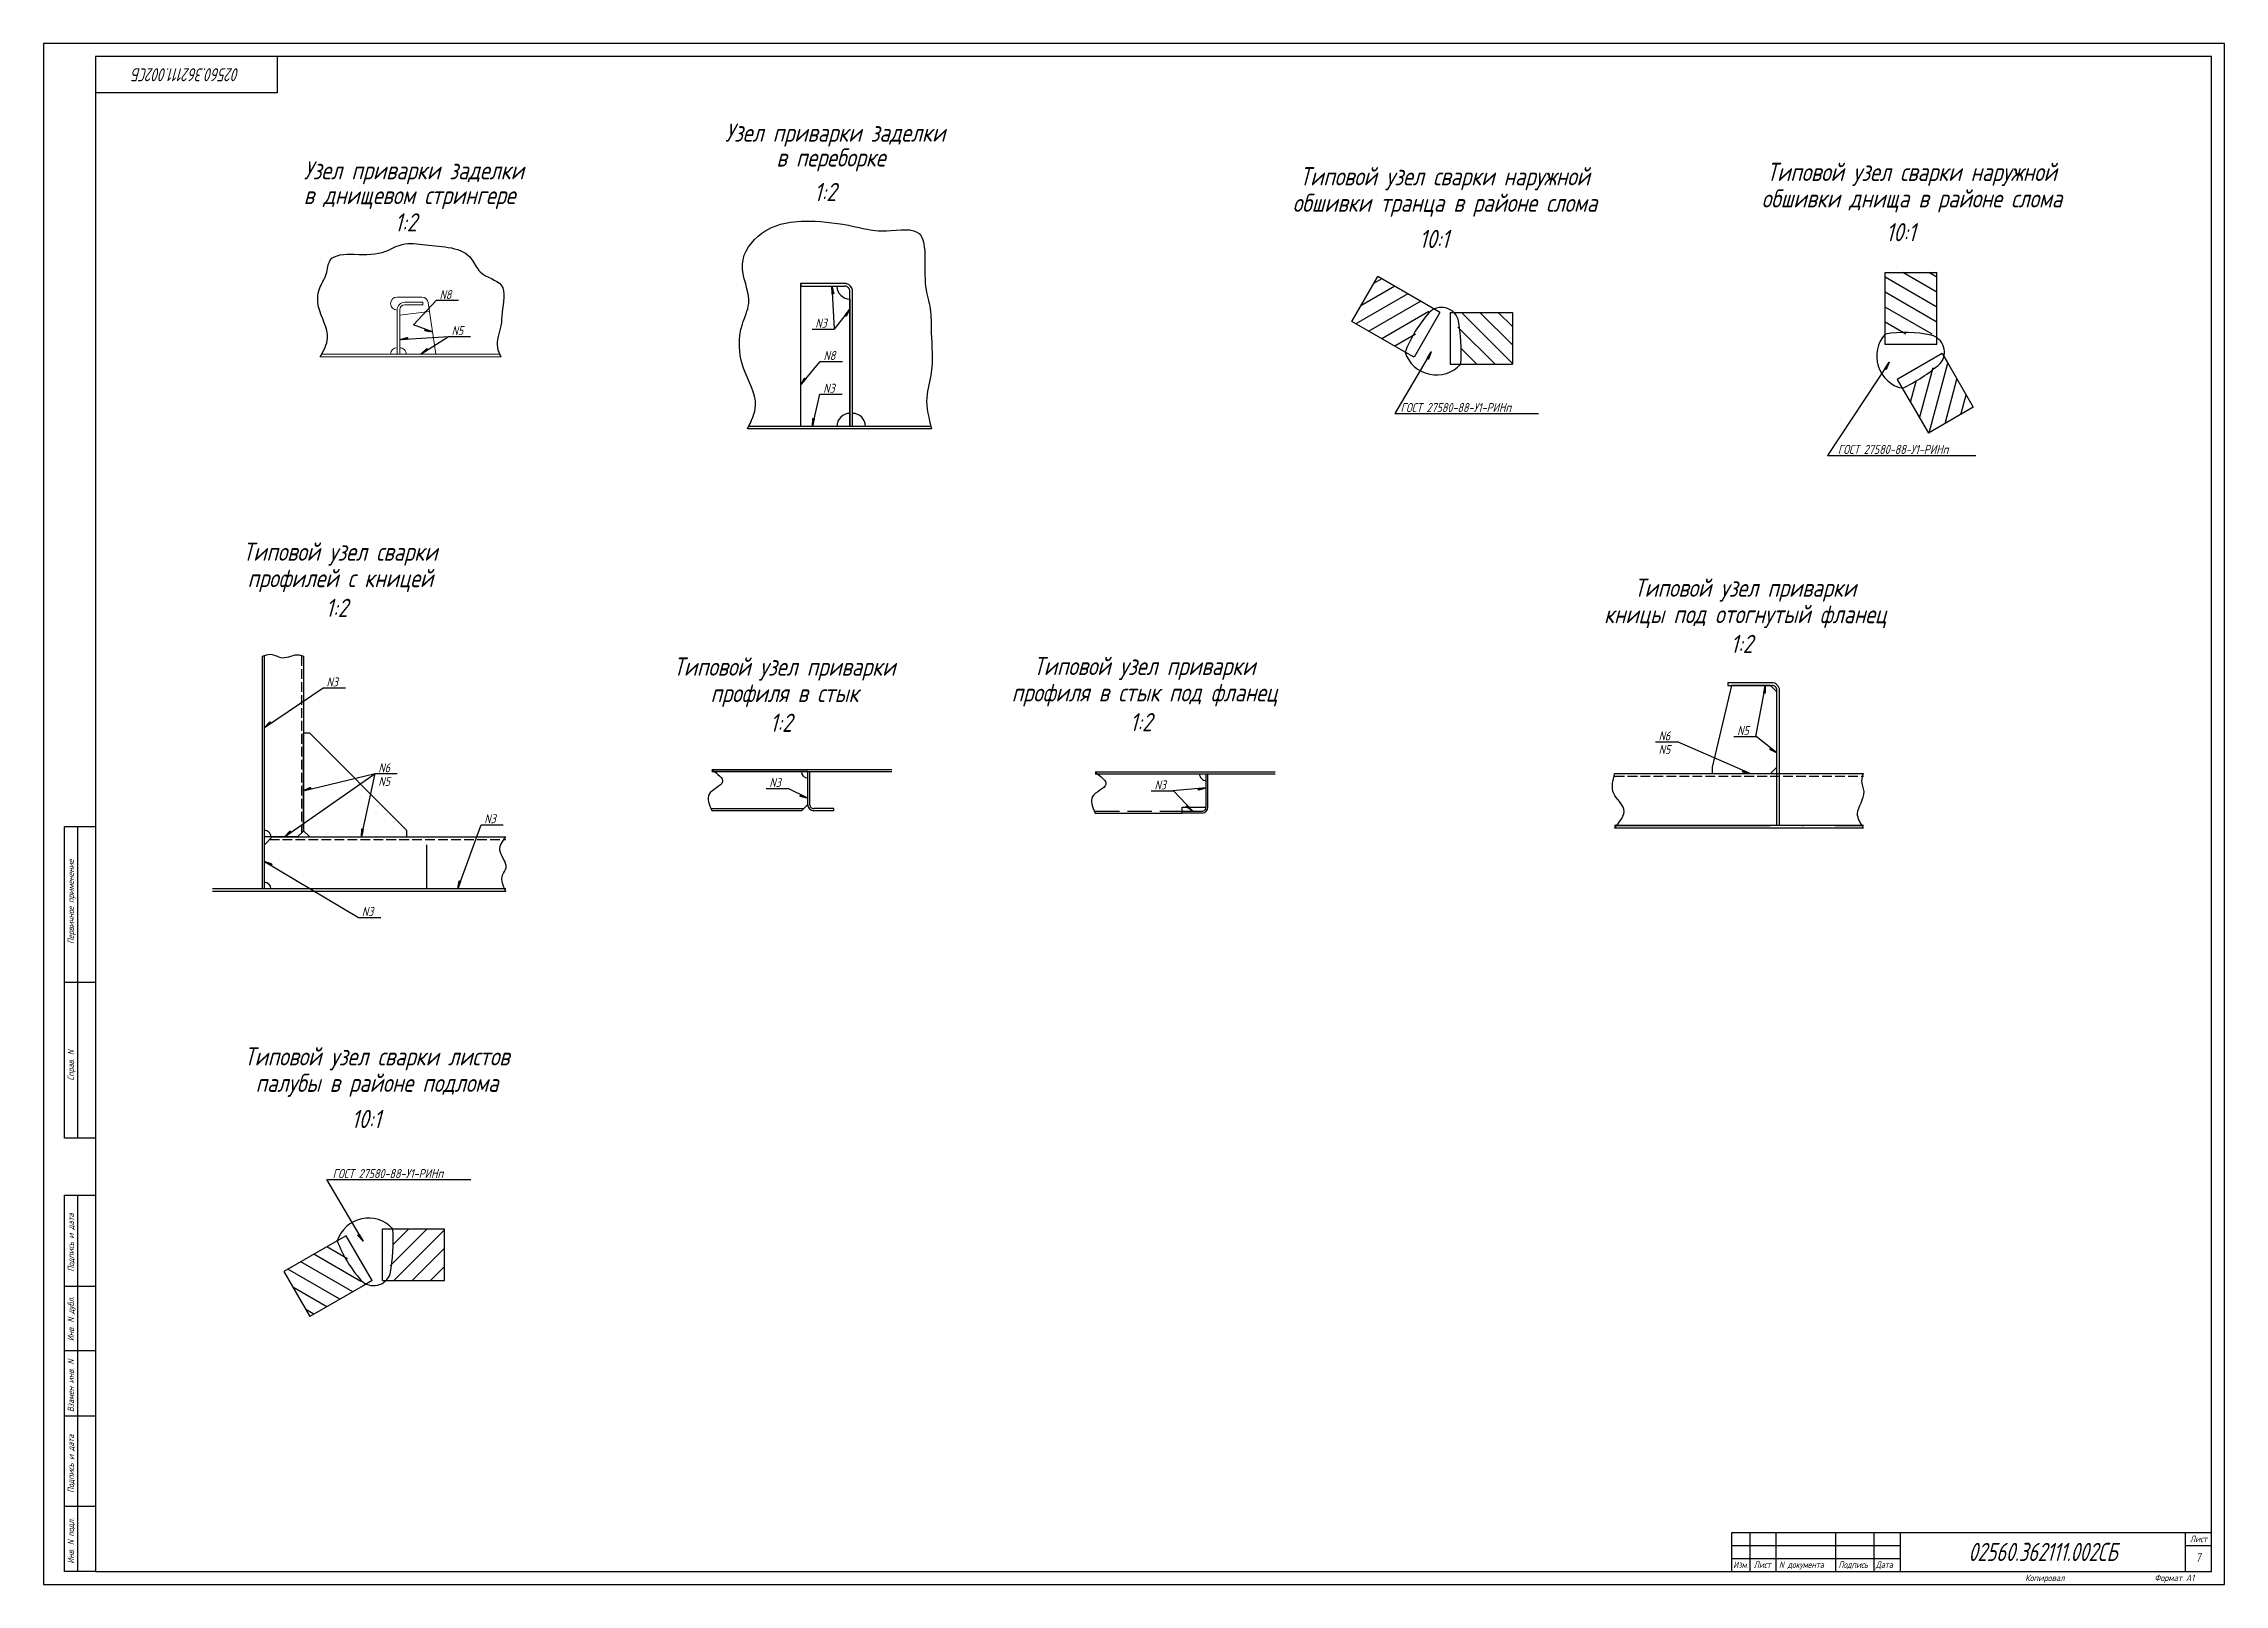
# Model space of a CAD drawing. Header units: millimetres. Extents: x 76485 to 135355, y 8208 to 18817.
# Drawn here: x 126945 to 135355, y 12764 to 18704 of the extents above; entities that cross this region are included whole.
import ezdxf
from ezdxf.enums import TextEntityAlignment as Align

# ---------------------------------------------------------------- set-up
doc = ezdxf.new("R2010")
doc.units = ezdxf.units.MM
doc.header["$PDSIZE"] = -1
doc.linetypes.add('Dashed_dotted', pattern=[34, 24, -5, 0, -5])
doc.linetypes.add('Short_dashed', pattern=[5, 3.75, -1.25])
for name, color, linetype in [('-1102', 7, 'Continuous'), ('1', 1, 'Continuous'), ('3001', 7, 'Continuous'), ('7001', 7, 'Continuous'), ('8001', 7, 'Continuous'), ('Frame', 6, 'Continuous')]:
    doc.layers.add(name, color=color, linetype=linetype)
doc.styles.add('PB_TEXT', font='romans.shx', dxfattribs={"width": 0.7, "oblique": 15})
doc.styles.get("Standard").update_dxf_attribs({"font": 'ГОСТ тип А наклонный.ttf'})
doc.styles.add('ГОСТ', font='ГОСТ тип А.ttf', dxfattribs={"oblique": 15})
doc.dimstyles.get("Standard").update_dxf_attribs({"dimtxt": 0.18, "dimasz": 0.18, "dimexe": 0.18, "dimexo": 0.0625, "dimgap": 0.09, "dimtad": 0, "dimtih": 1, "dimtoh": 1, "dimdec": 4, "dimzin": 0, "dimdsep": 46, "dimtxsty": 'Standard', "dimcen": 0.09, "dimadec": 0, "dimazin": 0, "dimtfac": 1, "dimtdec": 4, "dimtofl": 0, "dimtmove": 0, "dimatfit": 3, "dimfxl": 1, "dimtolj": 1, "dimtzin": 0, "dimarcsym": 0})

msp = doc.modelspace()

# ---------------------------------------------------------------- texts
at = {"color": 7, "style": 'ГОСТ', "oblique": 15}
for s, p in [('Узел приварки заделки', (129997.7, 18326.2)), ('Узел приварки заделки', (128372.7, 18181.1)), ('в переборке', (129981.3, 18230.6)), ('Типовой узел сварки наружной', (132348.6, 18157.9)), ('Типовой узел сварки наружной', (134149.5, 18174.7)), ('в днищевом стрингере', (128356.3, 18085.5)), ('обшивки транца в районе слома', (132349.1, 18055.9)), ('обшивки днища в районе слома', (134150, 18072.7)), ('Типовой узел сварки', (128088.7, 16710.7)), ('профилей с кницей', (128089.2, 16608.8)), ('Типовой узел приварки', (133506.9, 16571.8)), ('кницы под отогнутый фланец', (133507.4, 16469.9)), ('Типовой узел приварки', (129802, 16267.6)), ('Типовой узел приварки', (131190.3, 16270)), ('профиля в стык', (129802.6, 16165.7)), ('профиля в стык под фланец', (131190.8, 16168.1)), ('Типовой узел сварки листов', (128230.2, 14765)), ('палубы в районе подлома', (128230.7, 14663))]:
    msp.add_text(s, height=70, dxfattribs=at).set_placement(p, align=Align.CENTER)
for s, p in [('1:2', (129916.6, 18097.2)), ('1:2', (128299.1, 17980.3)), ('10:1', (134050.3, 17942.4)), ('10:1', (132250.4, 17916.5)), ('1:2', (128032.8, 16494.2)), ('1:2', (133450.9, 16355.3)), ('1:2', (129746.1, 16051.1)), ('1:2', (131134.4, 16053.5)), ('10:1', (128132.1, 14523.6))]:
    msp.add_text(s, height=70, dxfattribs=at).set_placement(p)
for s, p in [('N8', (128472, 17708.5)), ('N5', (128518.6, 17570.1)), ('N3', (129921.2, 17598.6)), ('N8', (129952.9, 17473.9)), ('N3', (129951.8, 17347.6)), ('ГОСТ 27580-88-У1-РИНп', (132178.2, 17273.2)), ('ГОСТ 27580-88-У1-РИНп', (133864.5, 17111.8)), ('N3', (128036.2, 16215.3)), ('N5', (133476.3, 16028)), ('N6', (133173.5, 16007.6)), ('N5', (133173.5, 15954.9)), ('N6', (128236.2, 15884.8)), ('N5', (128236.2, 15832.1)), ('N3', (129744, 15827.9)), ('N3', (131229.3, 15818.2)), ('N3', (128644.5, 15688.1)), ('N3', (128172.5, 15330.4)), ('ГОСТ 27580-88-У1-РИНп', (128059.8, 14320))]:
    msp.add_text(s, height=35, dxfattribs=at).set_placement(p, align=Align.BOTTOM_LEFT)
at = {"color": 7, "style": 'PB_TEXT', "oblique": 15, "width": 0.7}
msp.add_attdef('02560.362111.002СБ', text='', height=50, rotation=180, dxfattribs=at).set_placement((127495.3, 18584.4), align=Align.MIDDLE_CENTER)
msp.add_attdef('02560.362111.002СБ', text='', height=70, dxfattribs=at).set_placement((134655.3, 12889.4), align=Align.MIDDLE_CENTER)
msp.add_attdef('7', text='', height=35, dxfattribs=at).set_placement((135253.5, 12850.9), align=Align.CENTER)

# ---------------------------------------------------------------- blocks, each defined once
blk = doc.blocks.new('stamp-small-01')
at = {"layer": 'Frame'}
for p, q in [((-185, 15), (0, 15)), ((-185, 0), (-185, 15)), ((-178, 15), (-178, 0)), ((-168, 15), (-168, 0)), ((-145, 15), (-145, 0)), ((-130, 0), (-130, 15)), ((-120, 15), (-120, 0)), ((-10, 0), (-10, 15)), ((-185, 5), (-120, 5))]:
    blk.add_line(p, q, dxfattribs=at)
at = {"layer": 'Frame', "color": 7}
for p, q in [((-185, 10), (-120, 10)), ((-10, 10), (0, 10))]:
    blk.add_line(p, q, dxfattribs=at)
at = {"layer": 'Frame', "color": 7, "style": 'PB_TEXT', "oblique": 15, "width": 0.7}
blk.add_text('Лист', height=2.5, dxfattribs=at).set_placement((-4.99, 11.25), align=Align.CENTER)
for s, p in [('Изм.', (-184.42, 1.25)), ('Лист', (-176.51, 1.32)), ('N документа', (-166.77, 1.32)), ('Подпись', (-143.84, 1.32)), ('Дата', (-129.46, 1.32))]:
    blk.add_text(s, height=2.5, dxfattribs=at).set_placement(p)
blk = doc.blocks.new('stamp-side-01')
at = {"layer": 'Frame'}
for p, q in [((-12, 0), (-12, 145)), ((-12, 145), (0, 145)), ((-12, 110), (0, 110)), ((0, 85), (-12, 85)), ((-12, 60), (0, 60)), ((0, 25), (-12, 25)), ((0, 0), (-12, 0))]:
    blk.add_line(p, q, dxfattribs=at)
at = {"layer": 'Frame', "color": 7}
blk.add_line((-7, 145), (-7, 0), dxfattribs=at)
at = {"layer": 'Frame', "color": 7, "style": 'PB_TEXT', "oblique": 15, "width": 0.7}
for s, p in [('Подпись и дата', (-8.25, 115.55)), ('Инв. N дубл.', (-8.25, 88.76)), ('Взамен инв. N', (-8.25, 61.42)), ('Подпись и дата', (-8.25, 30.25)), ('Инв. N подл.', (-8.25, 2.97))]:
    blk.add_text(s, height=2.5, rotation=90, dxfattribs=at).set_placement(p)
blk = doc.blocks.new('stamp-side-02')
at = {"layer": 'Frame'}
for p, q in [((0, 287), (-12, 287)), ((-12, 167), (-12, 287)), ((0, 227), (-12, 227)), ((0, 167), (-12, 167))]:
    blk.add_line(p, q, dxfattribs=at)
at = {"layer": 'Frame', "color": 7}
blk.add_line((-7, 287), (-7, 167), dxfattribs=at)
at = {"layer": 'Frame'}
blk.add_blockref('stamp-side-01', (0, 0), dxfattribs=at)
at = {"layer": 'Frame', "color": 7, "style": 'PB_TEXT', "oblique": 15, "width": 0.7}
for s, p in [('Первичное применение', (-8.25, 241.89)), ('Справ. N', (-8.25, 189.23))]:
    blk.add_text(s, height=2.5, rotation=90, dxfattribs=at).set_placement(p)
blk = doc.blocks.new('A$C65DE2539')
at = {"color": 7}
for points in [[(0, 0), (8410, 0), (8410, 5940), (0, 5940)], [(200, 50), (8360, 50), (8360, 5890), (200, 5890)]]:
    blk.add_lwpolyline(points, close=True, dxfattribs=at)
blk.add_lwpolyline([(900, 5890), (900, 5750), (200, 5750)], dxfattribs=at)
at = {"color": 7, "xscale": 10, "yscale": 10, "zscale": 10}
for name, p in [('stamp-side-02', (200, 50)), ('stamp-small-01', (8360, 50))]:
    blk.add_blockref(name, p, dxfattribs=at)
at = {"color": 7, "style": 'ГОСТ', "oblique": 15}
for s, p in [('Копировал', (7717.6, 12.5)), ('Формат А1', (8216.9, 12.5))]:
    blk.add_text(s, height=25, dxfattribs=at).set_placement(p, align=Align.CENTER)
blk = doc.blocks.new('_weld')
at = {"color": 0, "linetype": 'ByBlock'}
for p, q in [((-1.5, 0), (-1.5, 0)), ((-1.5, -0.05), (-1.45, 0)), ((-1.5, -0.09), (-1.41, 0)), ((-1.5, -0.14), (-1.36, 0)), ((-1.5, -0.18), (-1.32, 0)), ((-1.5, -0.22), (-1.28, 0)), ((-1.5, -0.27), (-1.23, 0)), ((-1.43, -0.29), (-1.14, 0)), ((-1.37, -0.27), (-1.1, 0)), ((-1.31, -0.26), (-1.05, 0)), ((-1.26, -0.25), (-1.01, 0)), ((-1.2, -0.24), (-0.96, 0)), ((-1.14, -0.23), (-0.92, 0)), ((-1.09, -0.22), (-0.87, 0)), ((-1.03, -0.21), (-0.83, 0)), ((-0.92, -0.18), (-0.74, 0)), ((-0.86, -0.17), (-0.69, 0)), ((-0.81, -0.16), (-0.65, 0)), ((-0.67, -0.13), (-0.81, 0)), ((-0.63, -0.13), (-0.76, 0)), ((-0.75, -0.15), (-0.6, 0)), ((-0.7, -0.14), (-0.56, 0)), ((-0.64, -0.13), (-0.51, 0)), ((-0.58, -0.12), (-0.47, 0)), ((-0.53, -0.11), (-0.42, 0)), ((-0.41, -0.08), (-0.49, 0)), ((-0.37, -0.07), (-0.45, 0)), ((-0.33, -0.07), (-0.4, 0)), ((-0.36, -0.07), (-0.29, 0)), ((-0.3, -0.06), (-0.24, 0)), ((-0.25, -0.05), (-0.2, 0)), ((-0.19, -0.04), (-0.15, 0)), ((-0.15, -0.03), (-0.18, 0)), ((-0.13, -0.03), (-0.11, 0)), ((-0.11, -0.02), (-0.13, 0)), ((-0.07, -0.01), (-0.09, 0)), ((-0.08, -0.02), (-0.06, 0)), ((-0.04, -0.01), (-0.04, 0)), ((-0.02, 0), (-0.02, 0)), ((-1.27, -0.25), (-1.5, -0.02)), ((-1.31, -0.26), (-1.5, -0.07)), ((-1.34, -0.27), (-1.5, -0.11)), ((-1.38, -0.28), (-1.5, -0.16)), ((-1.42, -0.28), (-1.5, -0.2)), ((-1.46, -0.29), (-1.5, -0.25)), ((-1.49, -0.3), (-1.5, -0.29)), ((-1.48, -0.3), (-1.19, 0)), ((-1.23, -0.25), (-1.48, 0)), ((-1.2, -0.24), (-1.43, 0)), ((-1.16, -0.23), (-1.39, 0)), ((-1.12, -0.22), (-1.34, 0)), ((-1.08, -0.22), (-1.3, 0)), ((-1.05, -0.21), (-1.25, 0)), ((-1.01, -0.2), (-1.21, 0)), ((-0.97, -0.19), (-1.16, 0)), ((-0.93, -0.19), (-1.12, 0)), ((-0.9, -0.18), (-1.07, 0)), ((-0.86, -0.17), (-1.03, 0)), ((-0.82, -0.16), (-0.99, 0)), ((-0.98, -0.2), (-0.78, 0)), ((-0.78, -0.16), (-0.94, 0)), ((-0.75, -0.15), (-0.9, 0)), ((-0.71, -0.14), (-0.85, 0)), ((-0.6, -0.12), (-0.72, 0)), ((-0.56, -0.11), (-0.67, 0)), ((-0.52, -0.1), (-0.63, 0)), ((-0.48, -0.1), (-0.58, 0)), ((-0.45, -0.09), (-0.54, 0)), ((-0.47, -0.09), (-0.38, 0)), ((-0.42, -0.08), (-0.33, 0)), ((-0.3, -0.06), (-0.36, 0)), ((-0.26, -0.05), (-0.31, 0)), ((-0.22, -0.04), (-0.27, 0)), ((-0.18, -0.04), (-0.22, 0))]:
    blk.add_line(p, q, dxfattribs=at)
at = {"color": 0, "linetype": 'ByBlock', "flags": 128}
blk.add_lwpolyline([(-1.5, 0), (0, 0), (-1.5, -0.3)], close=True, dxfattribs=at)

# ---------------------------------------------------------------- linework, layer by layer
at = {"layer": '-1102', "color": 3, "lineweight": 0}
for p, q in [((128308.4, 17507.2), (128308.4, 17677.5)), ((128318.4, 17507.2), (128318.4, 17677.5)), ((128709.1, 17497.2), (128012.2, 17497.2)), ((128704.3, 17507.2), (128017.7, 17507.2)), ((128017.7, 17507.2), (128704.3, 17507.2))]:
    msp.add_line(p, q, dxfattribs=at)
for radius, start, end in [(30, 89.99835, 180.00165), (20, 89.99933, 179.98975)]:
    msp.add_arc((128338.4, 17677.5), radius, start, end, dxfattribs=at)
at = {"color": 3}
for p, q in [((129865.2, 17769.4), (130004.7, 17769.4)), ((129865.2, 17228.9), (129865.2, 17769.4)), ((130054.7, 17228.9), (130054.7, 17749.2)), ((130064.7, 17228.9), (130064.7, 17749.2)), ((130054.7, 17719.4), (130054.7, 17228.9)), ((130054.7, 17228.9), (129865.2, 17228.9))]:
    msp.add_line(p, q, dxfattribs=at)
at = {"color": 7}
for p, q in [((131990.1, 17633.6), (132090.1, 17806.8)), ((134046.9, 17821.9), (134246.9, 17821.9)), ((132330.1, 17668.2), (132230.1, 17495)), ((132330.1, 17668.2), (132295.5, 17688.2)), ((134046.9, 17544.8), (134046.9, 17584.8)), ((134246.9, 17544.8), (134246.9, 17584.8)), ((132230.1, 17495), (132195.5, 17515)), ((134246.9, 17544.8), (134046.9, 17544.8)), ((128111.8, 14108.5), (128077.1, 14088.5)), ((128211.8, 13935.3), (128111.8, 14108.5)), ((127871.8, 13970), (127971.8, 13796.7)), ((128211.8, 13935.3), (128177.1, 13915.3))]:
    msp.add_line(p, q, dxfattribs=at)
at = {"color": 0}
for p, q in [((132155.8, 17768.9), (132024.4, 17693)), ((132105.8, 17797.7), (132074.4, 17779.6)), ((134246.9, 17688.3), (134046.9, 17803.8)), ((134246.9, 17630.6), (134046.9, 17746)), ((134246.9, 17746), (134115.5, 17821.9)), ((134246.9, 17803.8), (134215.5, 17821.9)), ((132205.8, 17740), (132005.8, 17624.5)), ((132255.8, 17711.1), (132055.8, 17595.7)), ((132286.7, 17671.2), (132105.8, 17566.8)), ((132610.1, 17471.8), (132413.7, 17668.2)), ((132610.1, 17542.5), (132484.4, 17668.2)), ((132610.1, 17613.2), (132555.1, 17668.2)), ((134227.8, 17583.9), (134046.9, 17688.3)), ((132235.2, 17583.7), (132155.8, 17537.9)), ((132543, 17468.2), (132399.7, 17611.5)), ((134126.2, 17584.8), (134046.9, 17630.6)), ((132472.3, 17468.2), (132410.1, 17530.3)), ((134180.1, 17260.5), (134232.5, 17456.2)), ((134216.7, 17204.1), (134288.6, 17472.4)), ((134278, 17239.4), (134324, 17411.2)), ((134144.7, 17321.7), (134167.5, 17406.5)), ((134339.2, 17274.8), (134359.4, 17349.9)), ((128424.6, 14135.3), (128281.3, 13992)), ((128353.9, 14135.3), (128291.8, 14073.2)), ((128491.8, 14131.8), (128295.3, 13935.3)), ((128116.8, 14019.8), (128037.5, 14065.6)), ((128491.8, 14061.1), (128366, 13935.3)), ((128087.5, 13863.5), (127887.5, 13979)), ((128137.5, 13892.4), (127937.5, 14007.9)), ((128168.3, 13932.3), (127987.5, 14036.8)), ((128491.8, 13990.4), (128436.7, 13935.3)), ((128037.5, 13834.7), (127906.1, 13910.5)), ((127987.5, 13805.8), (127956.1, 13823.9))]:
    msp.add_line(p, q, dxfattribs=at)
at = {"color": 3, "ltscale": 25}
for p, q in [((130369.9, 17218.9), (129659.9, 17218.9)), ((130367.2, 17228.9), (129664.7, 17228.9)), ((130367.2, 17228.9), (129664.7, 17228.9)), ((129521.9, 15905.6), (130216.3, 15905.6)), ((129521.9, 15898.1), (130216.3, 15898.1)), ((129892.6, 15898.1), (129521.9, 15898.1)), ((129892.6, 15770.3), (129892.6, 15898.1)), ((129892.6, 15770.6), (129892.6, 15898.1)), ((129900.1, 15770.3), (129900.1, 15898.1)), ((131694.5, 15895.9), (131000.1, 15895.9)), ((131428, 15888.4), (131000.1, 15888.4)), ((131694.5, 15888.4), (131000.1, 15888.4)), ((131428, 15760.9), (131428, 15888.4)), ((131428, 15760.6), (131428, 15888.4)), ((131435.5, 15760.6), (131435.5, 15888.4)), ((129521.9, 15755.3), (129877.3, 15755.3)), ((131335.5, 15760.9), (131428, 15760.9))]:
    msp.add_line(p, q, dxfattribs=at)
at = {"color": 3, "ltscale": 10}
for p, q in [((127789.1, 15446.1), (127789.1, 16343)), ((127796.6, 15646.1), (127796.6, 16343)), ((127796.6, 15446.1), (127796.6, 16343)), ((133629.8, 15690), (133629.8, 16210.4)), ((133639.8, 15690), (133639.8, 16210.4)), ((127924.1, 15646.1), (127796.6, 15646.1)), ((133963.9, 15690), (133003.9, 15690)), ((133963.9, 15690), (133003.9, 15690)), ((133963.9, 15680), (133003.9, 15680)), ((127796.6, 15446.1), (127796.6, 15616.1)), ((128727.5, 15446.1), (127596.6, 15446.1)), ((128727.5, 15436.1), (127596.6, 15436.1)), ((128727.5, 15446.1), (127796.6, 15446.1))]:
    msp.add_line(p, q, dxfattribs=at)
at = {"color": 1, "linetype": 'Short_dashed', "ltscale": 10}
for p, q in [((127939.4, 16343), (127939.4, 15661.3)), ((133003.9, 15880.4), (133963.9, 15880.4)), ((127816.9, 15636.4), (128727.5, 15636.4))]:
    msp.add_line(p, q, dxfattribs=at)
at = {"color": 2, "linetype": 'Short_dashed', "ltscale": 25}
msp.add_line((131000.1, 15745.6), (131335.5, 15745.6), dxfattribs=at)
at = {"color": 1, "linetype": 'Dashed_dotted', "ltscale": 25}
msp.add_line((133003.9, 15690), (133963.9, 15690), dxfattribs=at)
at = {"color": 3, "linetype": 'Dashed_dotted', "ltscale": 10}
msp.add_line((128421.6, 15616.1), (128421.6, 15446.1), dxfattribs=at)
at = {"color": 3}
msp.add_lwpolyline([(130114.7, 17228.9, 0.414236), (130064.7, 17278.9), (130064.7, 17749.9, 0.41423), (130034.7, 17779.8), (129864.7, 17779.8), (129864.7, 17228.9)], format="xyb", dxfattribs=at)
msp.add_lwpolyline([(130034.7, 17779.2), (129865.1, 17779.2), (129865.1, 17769.2), (130034.7, 17769.2)], dxfattribs=at)
msp.add_lwpolyline([(128544.8, 17713.6), (128459.5, 17713.6), (128372.2, 17620.7)])
at = {"linetype": 'Continuous'}
for points in [[(129908.7, 17603.7), (129994, 17603.7)], [(128506.1, 17575.2), (128591.5, 17575.2)], [(129940.4, 17479), (130025.7, 17479)], [(129939.3, 17352.7), (130024.7, 17352.7)], [(132156.5, 17278.4), (132710.7, 17278.4)], [(133825.3, 17116.9), (134397, 17116.9)], [(128023.7, 16220.4), (128109, 16220.4)], [(133161, 16012.8), (133246.3, 16012.8)], [(133463.8, 16033.1), (133549.1, 16033.1)], [(128223.7, 15890), (128309, 15890)], [(129731.5, 15833), (129816.8, 15833)], [(131216.8, 15823.3), (131302.1, 15823.3)], [(128632, 15693.2), (128717.4, 15693.2)], [(128160, 15335.5), (128245.3, 15335.5)], [(128038.1, 14325.2), (128592.3, 14325.2)]]:
    msp.add_lwpolyline(points, dxfattribs=at)
at = {"color": 1, "ltscale": 10}
for points in [[(127946.9, 16343), (127946.9, 15668.8), (127924.1, 15646.1)], [(133003.9, 15890.4), (133963.9, 15890.4)], [(127796.6, 15616.1), (127826.9, 15646.4), (128727.5, 15646.4)]]:
    msp.add_lwpolyline(points, dxfattribs=at)
at = {"color": 3, "ltscale": 10}
msp.add_lwpolyline([(133609.8, 16240.4), (133440.2, 16240.4), (133440.2, 16230.4), (133609.8, 16230.4)], dxfattribs=at)
at = {"color": 2, "ltscale": 10}
for points in [[(133629.8, 15915), (133629.8, 16205), (133604.8, 16230), (133454.8, 16230), (133379.8, 15915), (133379.8, 15890), (133604.8, 15890), (133629.8, 15915)], [(127971.6, 15646.1), (128346.6, 15646.1), (128346.6, 15671.1), (127971.6, 16046.1), (127946.6, 16046.1), (127946.6, 15671.1), (127971.6, 15646.1)]]:
    msp.add_lwpolyline(points, dxfattribs=at)
at = {"color": 3, "ltscale": 25}
for points in [[(129521.9, 15747.8), (129869.8, 15747.8), (129892.6, 15770.6)], [(129915.1, 15747.8), (129992.3, 15747.8), (129992.3, 15755.3), (129915.1, 15755.3)], [(131413, 15738.1), (131335.8, 15738.1), (131335.8, 15745.6), (131413, 15745.6)]]:
    msp.add_lwpolyline(points, dxfattribs=at)
at = {"color": 2, "ltscale": 25}
msp.add_lwpolyline([(131000.1, 15738.1), (131335.5, 15738.1), (131335.5, 15760.9)], dxfattribs=at)
at = {"color": 3}
for centre, radius, start, end in [((130054.7, 17769.4), 50, 180.00311, 270.00125), ((130034.7, 17749.2), 30, 359.99835, 90.00165), ((130034.7, 17749.2), 20, 359.99319, 90.0068), ((130054.7, 17228.8), 50, 89.99874, 179.99689)]:
    msp.add_arc(centre, radius, start, end, dxfattribs=at)
at = {"color": 4}
for centre, radius, start, end in [((132678.5, 17325.8), 518.8, 138.82645, 158.60726), ((132336.3, 17619.3), 68.1, 19.61395, 135.15291), ((131746.4, 17518.3), 665.6, 355.68812, 10.72796), ((134141.4, 17499.6), 127.2, 138.00203, 257.4002), ((134124.5, 17071.9), 518.8, 78.82645, 98.60726), ((134207.6, 17515), 68.1, 319.61395, 75.15291), ((132316.5, 17554.3), 127.2, 198.00203, 317.4002), ((133825.1, 17975.3), 665.6, 295.68812, 310.72796), ((128198.1, 14049.2), 127.2, 42.5998, 161.99797), ((127628, 14085.3), 665.6, 349.27204, 4.31188), ((128560.1, 14277.7), 518.8, 201.39274, 221.17355), ((128217.9, 13984.2), 68.1, 224.84709, 340.38605)]:
    msp.add_arc(centre, radius, start, end, dxfattribs=at)
at = {"color": 3, "ltscale": 10}
for centre, radius, start, end in [((133609.8, 16210.4), 30, 359.99835, 90.00165), ((133609.8, 16210.4), 20, 359.99319, 90.0068), ((127796.6, 15646.1), 25, 0.00375, 90.00499), ((127796.6, 15446.1), 25, 0.00247, 89.99753)]:
    msp.add_arc(centre, radius, start, end, dxfattribs=at)
at = {"color": 3, "ltscale": 25}
for centre, radius, start, end in [((129892.6, 15898.1), 25, 180.00247, 269.99753), ((131428, 15888.4), 25, 179.98755, 269.99496), ((129915.1, 15770.3), 22.5, 179.99836, 270.00165), ((129915.1, 15770.3), 15, 179.99835, 270.00165), ((131413, 15760.6), 22.5, 269.99551, 359.98508), ((131413, 15760.6), 15, 269.99835, 0.00165)]:
    msp.add_arc(centre, radius, start, end, dxfattribs=at)
for points in [[(129659.9, 17218.9), (129690.8, 17309.4), (129644.4, 17452.8), (129640, 17622.7), (129664.3, 17702.1), (129640, 17854.3), (129715.1, 17973.4), (129920.4, 18019.8), (130090.4, 17995.5), (130176.5, 17982.3), (130313.4, 17977.9), (130346.6, 17768.3), (130364.2, 17682.2), (130368.6, 17589.6), (130368.6, 17437.3), (130351, 17340.3), (130369.9, 17218.9)], [(128012.2, 17497.2), (128040.4, 17568.3), (128005.5, 17689.6), (128008.8, 17759.3), (128035.4, 17815.8), (128050.4, 17869), (128143.5, 17892.2), (128264.8, 17903.9), (128328, 17930.4), (128417.7, 17928.8), (128595.6, 17874), (128628.8, 17824.1), (128710.2, 17772.6), (128713.6, 17668), (128708.6, 17616.5), (128695.3, 17533.4), (128709.1, 17497.2)], [(127789.1, 16343), (127820.8, 16350.1), (127866, 16337), (127931.4, 16348.1), (127946.9, 16343)], [(129521.9, 15905.6), (129563.3, 15857.8), (129511.9, 15811.2), (129521.9, 15747.8)], [(131000.1, 15895.9), (131041.5, 15848.1), (130990.1, 15801.5), (131000.1, 15738.1)], [(133003.9, 15680), (133039.6, 15752.7), (133000.5, 15813.7), (133003.9, 15890.4)], [(133963.9, 15680), (133940.6, 15736.2), (133965.6, 15820.6), (133957.3, 15863.5), (133963.9, 15890.4)], [(128727.5, 15436.1), (128715.4, 15498.3), (128728.6, 15527.3), (128704.7, 15594.8), (128727.5, 15646.4)]]:
    msp.add_spline(points, degree=3)
at = {"layer": '1'}
for p, q in [((132295.5, 17688.2), (132090.1, 17806.8)), ((134046.9, 17584.8), (134046.9, 17821.9)), ((134246.9, 17584.8), (134246.9, 17821.9)), ((132410.1, 17668.2), (132610.1, 17668.2)), ((132195.5, 17515), (131990.1, 17633.6)), ((132472.3, 17468.2), (132610.1, 17468.2)), ((134286.9, 17475.5), (134386.9, 17302.3)), ((134144.7, 17321.7), (134213.7, 17202.3)), ((128353.9, 14135.3), (128491.8, 14135.3)), ((128077.1, 14088.5), (127871.8, 13970)), ((128177.1, 13915.3), (127971.8, 13796.7)), ((128291.8, 13935.3), (128491.8, 13935.3))]:
    msp.add_line(p, q, dxfattribs=at)
at = {"layer": '1', "color": 7}
for p, q in [((132370.1, 17668.2), (132370.1, 17468.2)), ((132370.1, 17668.2), (132410.1, 17668.2)), ((132610.1, 17668.2), (132610.1, 17468.2)), ((134266.9, 17510.1), (134093.7, 17410.1)), ((134266.9, 17510.1), (134286.9, 17475.5)), ((132370.1, 17468.2), (132470.2, 17468.2)), ((134093.7, 17410.1), (134143.7, 17323.5)), ((134386.9, 17302.3), (134213.7, 17202.3)), ((128251.8, 13935.3), (128251.8, 14135.3)), ((128251.8, 14135.3), (128351.8, 14135.3)), ((128491.8, 13935.3), (128491.8, 14135.3)), ((128251.8, 13935.3), (128291.8, 13935.3))]:
    msp.add_line(p, q, dxfattribs=at)
at = {"layer": '3001', "color": 3, "lineweight": 0}
msp.add_lwpolyline([(128283.4, 17507.2, -0.414125), (128308.4, 17532.2), (128308.4, 17677.2, -0.414125), (128283.4, 17702.2, -0.414125), (128308.4, 17727.2), (128403.4, 17727.2, -0.370601), (128428.1, 17705.9), (128458.4, 17507.2)], format="xyb", dxfattribs=at)
at = {"layer": '7001', "color": 3, "lineweight": 0}
msp.add_lwpolyline([(128338.4, 17707.5), (128408, 17707.5), (128408, 17697.5), (128338.4, 17697.5)], dxfattribs=at)
at = {"layer": '8001', "color": 7, "lineweight": 0}
msp.add_lwpolyline([(128318.4, 17532.2), (128318.4, 17656.7, 0.45374), (128318.9, 17657.2), (128433, 17671.2), (128457.9, 17507.2), (128457.9, 17507.2), (128343.4, 17507.2, 0.414251), (128318.4, 17532.2, 0.414251)], format="xyb", dxfattribs=at)
at = {"layer": 'Defpoints', "color": 0, "linetype": 'ByBlock'}
for p in [(132090.1, 17806.8), (134246.9, 17821.9), (132330.1, 17668.2), (132370.1, 17668.2), (132610.1, 17668.2), (132230.1, 17495), (134046.9, 17544.8), (134246.9, 17544.8), (134266.9, 17510.1), (132416.8, 17459.3), (134109.3, 17365.2), (134386.9, 17302.3), (128298.4, 14144.2), (128111.8, 14108.5), (128211.8, 13935.3), (128251.8, 13935.3), (128491.8, 13935.3), (127971.8, 13796.7)]:
    msp.add_point(p, dxfattribs=at)

# ---------------------------------------------------------------- block references
msp.add_blockref('A$C65DE2539', (126945.3, 12764.4))

msp.set_redraw_order([(e.dxf.handle, doc.entitydb.next_handle()) for e in msp.query("TEXT MTEXT ATTDEF DIMENSION ARC_DIMENSION")])  # texts and dimensions are drawn at this point

# ---------------------------------------------------------------- leaders
at = {"linetype": 'Continuous'}
for points in [[(129985.2, 17769.4), (129994, 17603.7)], [(130054.7, 17680.5), (129994, 17603.7)], [(128445.3, 17593.2), (128372.2, 17620.7)], [(128318.4, 17563.2), (128506.1, 17575.2)], [(128400.6, 17507.2), (128506.1, 17575.2)], [(132296.1, 17516.2), (132156.5, 17278.4)], [(129865.2, 17388.3), (129940.4, 17479)], [(134062.4, 17476), (133825.3, 17116.9)], [(129910.5, 17228.9), (129939.3, 17352.7)], [(127796.6, 16067.7), (128023.7, 16220.4)], [(133584.5, 16230.4), (133547.1, 16033.1)], [(133527.1, 15890.4), (133246.3, 16012.8)], [(133629.8, 15970.2), (133549.1, 16033.1)], [(127873.9, 15646.1), (128223.7, 15890)], [(127946.6, 15824.3), (128223.7, 15890)], [(128171.5, 15646.4), (128223.7, 15890)], [(129892.6, 15795.7), (129816.8, 15833)], [(131428, 15835.1), (131300.1, 15823.3)], [(131376.7, 15745.6), (131302.1, 15823.3)], [(128542.7, 15446.1), (128632, 15693.2)], [(127796.6, 15551), (128160, 15335.5)], [(128177.7, 14087.3), (128038.1, 14325.2)]]:
    msp.add_leader(points, dimstyle='Standard', override={"dimscale": 10, "dimasz": 2, "dimclrd": 256, "dimldrblk": '_weld'}, dxfattribs=at)

doc.saveas('drawing.dxf')
